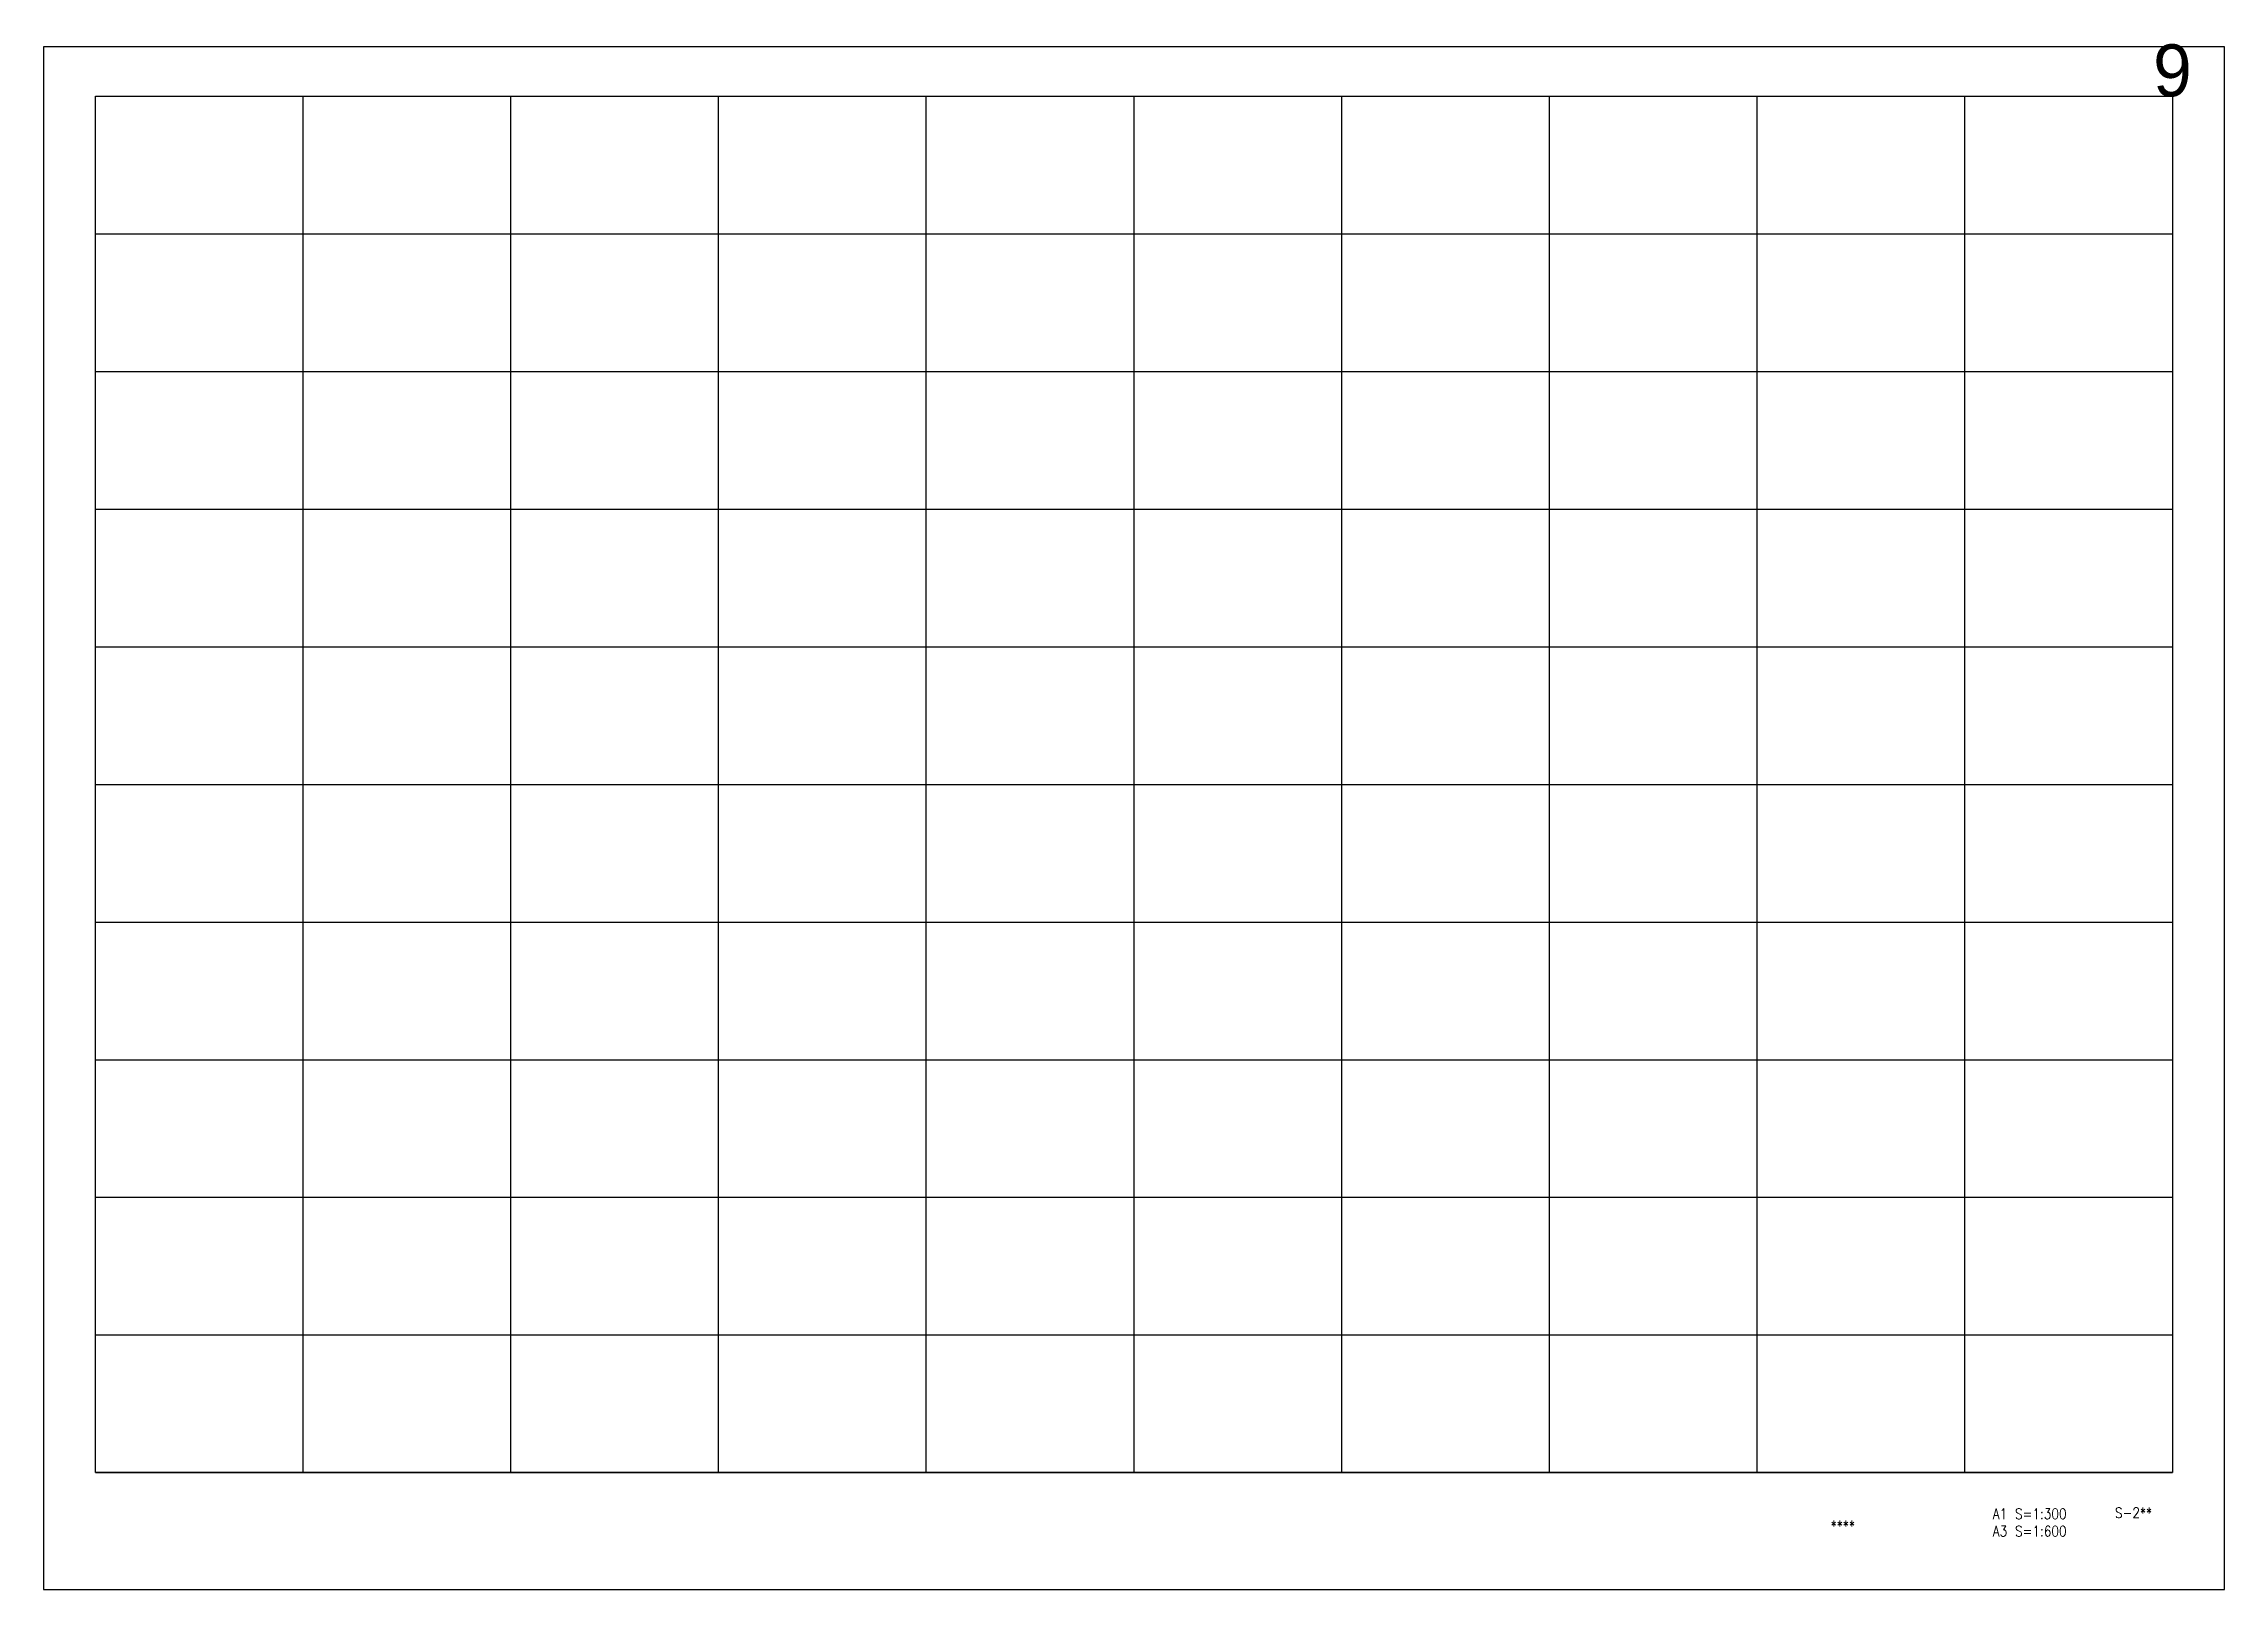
# Model space of a CAD drawing. Extents: x -230746 to 324000, y -671400 to 84185.
# Drawn here: x 0 to 84000, y -603400 to -543870 of the extents above; entities that cross this region are included whole.
import ezdxf
from ezdxf.enums import TextEntityAlignment as Align

# ---------------------------------------------------------------- set-up
doc = ezdxf.new("R2010")
doc.units = 0
doc.header["$MEASUREMENT"] = 0
doc.layers.add('99_レイアウト枠', color=251, linetype='CONTINUOUS', plot=False)
doc.layers.add('99_頁番号', color=6, linetype='CONTINUOUS')
doc.styles.add('DRACAD', font='txt', dxfattribs={"width": 0.85, "bigfont": 'extfont2'})
doc.styles.get("Standard").update_dxf_attribs({"font": 'Osaka.ttc'})

msp = doc.modelspace()

# ---------------------------------------------------------------- texts
at = {"layer": '99_レイアウト枠'}
msp.add_text('9', height=2000, dxfattribs=at).set_placement((82000, -545900), align=Align.CENTER)
at = {"layer": '99_頁番号', "char_height": 400, "attachment_point": 5, "style": 'DRACAD'}
for s, insert in [('A1 S=1:300^JA3 S=1:600', (76500, -600824.3)), ('{S-2**}', (80500, -600450)), ('{  ****  }', (69000, -600950))]:
    msp.add_mtext(s, dxfattribs=dict(at, insert=insert))

# ---------------------------------------------------------------- linework, layer by layer
at = {"layer": '99_レイアウト枠'}
for p, q in [((2000, -598900), (2000, -545900)), ((10000, -598900), (10000, -545900)), ((18000, -598900), (18000, -545900)), ((26000, -598900), (26000, -545900)), ((34000, -598900), (34000, -545900)), ((42000, -598900), (42000, -545900)), ((50000, -598900), (50000, -545900)), ((58000, -598900), (58000, -545900)), ((66000, -598900), (66000, -545900)), ((74000, -598900), (74000, -545900)), ((2000, -551200), (82000, -551200)), ((2000, -556500), (82000, -556500)), ((2000, -561800), (82000, -561800)), ((2000, -567100), (82000, -567100)), ((2000, -572400), (82000, -572400)), ((2000, -577700), (82000, -577700)), ((2000, -583000), (82000, -583000)), ((2000, -588300), (82000, -588300)), ((2000, -593600), (82000, -593600)), ((2000, -598900), (82000, -598900))]:
    msp.add_line(p, q, dxfattribs=at)
for points in [[(0, -603400), (84000, -603400), (84000, -544000), (0, -544000)], [(2000, -545900), (82000, -545900), (82000, -598900), (2000, -598900)]]:
    msp.add_lwpolyline(points, close=True, dxfattribs=at)

msp.set_redraw_order([(e.dxf.handle, doc.entitydb.next_handle()) for e in msp.query("TEXT MTEXT ATTDEF DIMENSION ARC_DIMENSION")])  # texts and dimensions are drawn at this point

doc.saveas('drawing.dxf')
